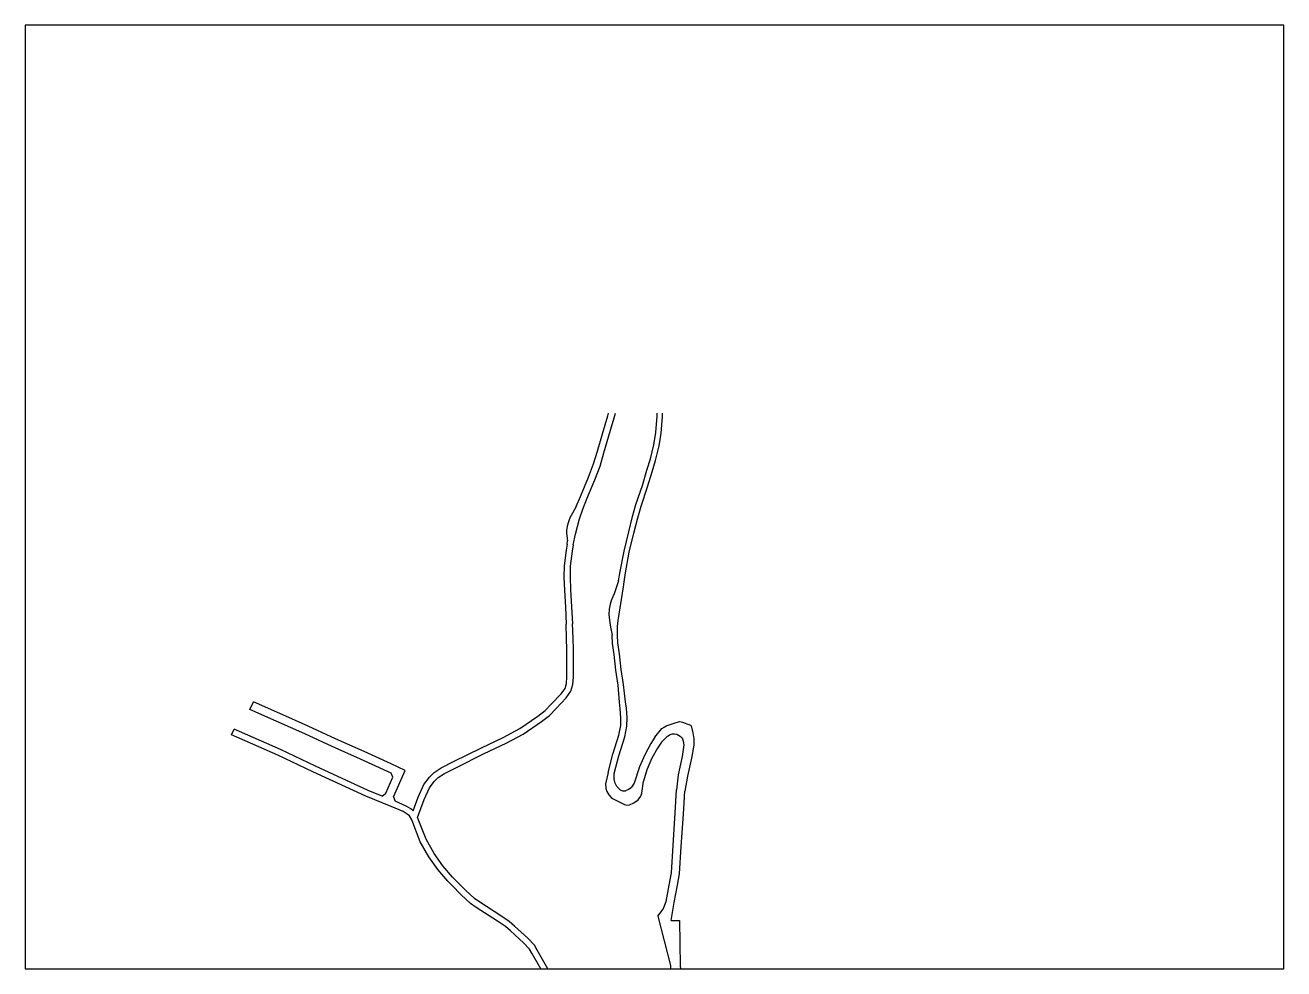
# Model space of a CAD drawing. Header units: metres. Extents: x -17600 to -16000, y -79800 to -78600.
# Drawn here: x -16800 to -16000, y -79200 to -78600 of the extents above; entities that cross this region are included whole.
import ezdxf

# ---------------------------------------------------------------- set-up
doc = ezdxf.new("R2010")
doc.units = ezdxf.units.M
doc.header["$LTSCALE"] = 2.5
doc.layers.add('図郭', color=7, linetype='Continuous')
doc.layers.add('道路', color=7, linetype='Continuous')

msp = doc.modelspace()

# ---------------------------------------------------------------- linework, layer by layer
at = {"layer": '図郭'}
msp.add_lwpolyline([(-16800, -79200), (-16000, -79200), (-16000, -78600), (-16800, -78600)], close=True, dxfattribs=at)
at = {"layer": '道路'}
for points in [[(-16451.71, -78930.51), (-16450.22, -78923.68), (-16447.67, -78913.85), (-16445.63, -78907.63), (-16443.07, -78901.27), (-16437.99, -78889.07), (-16434.59, -78880.31), (-16432.16, -78871.98), (-16428.95, -78861.07), (-16425.6, -78849.61), (-16424.77, -78846.77)], [(-16449.71, -78906.14), (-16447.09, -78899.62), (-16442.01, -78887.45), (-16438.7, -78878.92), (-16436.33, -78870.76), (-16433.11, -78859.84), (-16429.76, -78848.4), (-16429.29, -78846.77)], [(-16417.89, -79034.33), (-16418.35, -79030.15), (-16419.78, -79019.19), (-16421.15, -79009.67), (-16422.27, -78999.73), (-16423.22, -78992.77), (-16423.55, -78987.77), (-16423.55, -78982.32), (-16423.05, -78978.43), (-16419.71, -78957.02), (-16419.19, -78953.89), (-16418.41, -78948.11), (-16416.02, -78935.18), (-16413.07, -78922.97), (-16410.63, -78913.24), (-16408.55, -78905.76), (-16404.47, -78893.64), (-16401.57, -78883.93), (-16399.35, -78876.72), (-16397.09, -78867.5), (-16395.79, -78859.34), (-16394.99, -78848.77), (-16394.89, -78846.77)], [(-16422.98, -78953.28), (-16421.73, -78947.45), (-16419.33, -78934.47), (-16416.37, -78922.16), (-16413.91, -78912.38), (-16411.8, -78904.76), (-16407.71, -78892.61), (-16404.82, -78882.94), (-16402.62, -78875.82), (-16400.42, -78866.83), (-16399.16, -78858.94), (-16398.37, -78848.56), (-16398.29, -78846.77)], [(-16449.71, -78906.14), (-16452.11, -78910.34), (-16453.8, -78913.23), (-16454.71, -78915.76), (-16455.42, -78918.49), (-16455.87, -78921.22), (-16455.85, -78922.93), (-16455.23, -78927.82)], [(-16455.54, -78929.9), (-16455.23, -78927.82)], [(-16455.54, -78929.9), (-16456.17, -78933.88), (-16457.43, -78943.68), (-16457.53, -78951.01), (-16457.28, -78959.3), (-16456.59, -78970.08), (-16456.25, -78980.84)], [(-16451.71, -78930.51), (-16452.33, -78934.43), (-16453.56, -78943.96), (-16453.64, -78950.97), (-16453.4, -78959.12), (-16452.72, -78969.88), (-16452.17, -78980.66)], [(-16422.98, -78953.28), (-16425.61, -78961.6), (-16427.28, -78965.28), (-16428.13, -78968.05), (-16428.76, -78971.36), (-16428.94, -78974.7), (-16428.7, -78978.35), (-16428.02, -78982.7), (-16426.94, -78987.88)], [(-16553.36, -79099.52), (-16550.18, -79090.9), (-16546.63, -79082.8), (-16543.03, -79078.24), (-16540.05, -79075.11), (-16535.6, -79072.2), (-16527.66, -79068.24), (-16510.04, -79059.47), (-16496.13, -79052.93), (-16485.58, -79047.28), (-16474.18, -79039.33), (-16469.45, -79035.76), (-16465.43, -79031.57), (-16459.28, -79025.12), (-16456.85, -79021.7), (-16455.91, -79018.52), (-16455.62, -79014.31), (-16455.62, -79007.94), (-16455.65, -78996.93), (-16455.84, -78989.98), (-16456.25, -78980.84)], [(-16550.55, -79103.69), (-16546.39, -79092.43), (-16543.1, -79084.93), (-16539.94, -79080.92), (-16537.42, -79078.27), (-16533.56, -79075.75), (-16525.84, -79071.9), (-16508.26, -79063.15), (-16494.3, -79056.58), (-16483.44, -79050.77), (-16471.78, -79042.64), (-16466.73, -79038.82), (-16462.48, -79034.4), (-16456.12, -79027.73), (-16453.13, -79023.51), (-16451.87, -79019.26), (-16451.53, -79014.46), (-16451.53, -79007.94), (-16451.56, -78996.86), (-16451.76, -78989.84), (-16452.17, -78980.66)], [(-16421.88, -79034.69), (-16422.26, -79030.43), (-16423.14, -79019.65), (-16424.51, -79010.1), (-16425.64, -79000.15), (-16426.6, -78993.12), (-16426.94, -78987.88)], [(-16657.15, -79035.07), (-16654.96, -79030.14)], [(-16565.83, -79090.59), (-16558.43, -79073.9), (-16567.47, -79069.63), (-16584.62, -79061.88), (-16602.74, -79053.73), (-16620.03, -79045.77), (-16638.24, -79037.56), (-16654.96, -79030.14)], [(-16567.36, -79075.64), (-16569.73, -79074.52), (-16586.83, -79066.79), (-16604.97, -79058.63), (-16622.26, -79050.68), (-16640.44, -79042.48), (-16657.15, -79035.07)], [(-16429.5, -79075.1), (-16426.56, -79063.47), (-16422.72, -79051.4), (-16421.49, -79045.23), (-16421.41, -79040.49), (-16421.88, -79034.69)], [(-16399.82, -79052.75), (-16402.33, -79056.63), (-16406.17, -79063.83), (-16409.44, -79071.67), (-16412.96, -79081.97), (-16414.6, -79084.48), (-16414.93, -79084.85), (-16416.43, -79086.08), (-16418.37, -79086.92), (-16418.45, -79086.94), (-16418.61, -79086.98), (-16419.85, -79087.11), (-16420.17, -79087.06), (-16421.55, -79086.4), (-16422.27, -79085.85), (-16423.98, -79083.98), (-16424.19, -79083.66), (-16425.12, -79081.61), (-16425.24, -79081.27), (-16425.73, -79079.11), (-16425.74, -79079.05), (-16425.53, -79075.71), (-16422.72, -79064.57), (-16418.84, -79052.4), (-16417.5, -79045.66), (-16417.4, -79040.36), (-16417.89, -79034.33)], [(-16668.77, -79051.32), (-16667.16, -79047.66)], [(-16573.1, -79090.16), (-16581.97, -79086.62), (-16615.49, -79071.08), (-16637.79, -79060.61), (-16667.16, -79047.66)], [(-16399.82, -79052.75), (-16395.32, -79047.18), (-16393.5, -79046.03), (-16392.57, -79045.6), (-16390.01, -79044.72), (-16386.33, -79043.42), (-16383.95, -79042.72), (-16382.15, -79043.08), (-16380.41, -79043.82), (-16379.47, -79044.23), (-16378.27, -79044.63), (-16377.13, -79045.13), (-16376.62, -79045.59), (-16375.62, -79049.97), (-16375.06, -79053.78), (-16374.96, -79057.33), (-16375, -79057.86), (-16376.48, -79066.06), (-16378.99, -79077.6), (-16380.75, -79086.96)], [(-16528.91, -79146.77), (-16531.3, -79144.34), (-16537.62, -79136.9), (-16543.5, -79128.76), (-16548.84, -79119.3), (-16554.19, -79105.35), (-16555.82, -79102.68), (-16557.12, -79101.59), (-16559.69, -79100.06), (-16567.34, -79096.76), (-16583.55, -79090.3), (-16617.16, -79074.71), (-16639.45, -79064.25), (-16668.77, -79051.32)], [(-16395.47, -79055.8), (-16398.16, -79059.62), (-16401.69, -79066.1), (-16404.87, -79073.37), (-16407.04, -79080.67)], [(-16395.47, -79055.8), (-16391.65, -79051.99), (-16390.07, -79051.09), (-16388.79, -79050.64), (-16387.22, -79050.53), (-16385.81, -79050.9), (-16383.77, -79052.13), (-16382.91, -79052.89), (-16382.25, -79053.81), (-16381.78, -79055.24), (-16381.36, -79057.62), (-16382.39, -79065.01), (-16384.92, -79076.63), (-16385.94, -79086.24)], [(-16570.75, -79088.41), (-16566.21, -79078.16)], [(-16566.21, -79078.16), (-16567.36, -79075.64)], [(-16429.5, -79075.1), (-16431.2, -79082.35), (-16431.01, -79084.61), (-16430.84, -79085.43), (-16430.23, -79087.22), (-16428.99, -79089.31), (-16427.51, -79091.06), (-16426.78, -79091.69), (-16422.42, -79093.88), (-16419.13, -79095.6), (-16417.5, -79096.01), (-16415.98, -79095.74), (-16413.11, -79094.36), (-16410.4, -79092.52), (-16408.79, -79090.28), (-16408.03, -79088.23), (-16407.04, -79080.67)], [(-16390.7, -79146.77), (-16389.24, -79138.89), (-16388.17, -79121.58), (-16386.76, -79100.88), (-16385.94, -79086.24)], [(-16385.38, -79146.77), (-16384.06, -79139.62), (-16382.99, -79122.31), (-16381.58, -79101.6), (-16380.75, -79086.96)], [(-16573.1, -79090.16), (-16570.75, -79088.41)], [(-16565.83, -79090.59), (-16564.88, -79093.46)], [(-16553.36, -79099.52), (-16554.8, -79098.32), (-16557.86, -79096.49), (-16564.88, -79093.46)], [(-16523.29, -79146.77), (-16528.35, -79141.64), (-16534.46, -79134.43), (-16540.12, -79126.6), (-16545.21, -79117.59), (-16550.55, -79103.69)], [(-16472.34, -79200), (-16477.96, -79190.12), (-16479.55, -79187.44), (-16483.31, -79183.42), (-16491.55, -79175.87), (-16494.75, -79173.07), (-16499.88, -79169.78), (-16513.35, -79161), (-16516.98, -79158.36), (-16522.83, -79152.93), (-16528.91, -79146.77)], [(-16467.74, -79200), (-16474.5, -79188.1), (-16476.34, -79185.02), (-16480.49, -79180.58), (-16488.89, -79172.88), (-16492.34, -79169.86), (-16497.74, -79166.4), (-16511.09, -79157.7), (-16514.43, -79155.27), (-16520.04, -79150.06), (-16523.29, -79146.77)], [(-16397.93, -79166.56), (-16394.54, -79162.13), (-16392.61, -79157.1), (-16390.7, -79146.77)], [(-16389.32, -79169.24), (-16387.43, -79157.82), (-16385.38, -79146.77)], [(-16397.93, -79166.56), (-16389.88, -79197.88), (-16389.76, -79200)], [(-16389.32, -79169.24), (-16384.08, -79169.23)], [(-16384.08, -79169.23), (-16383.6, -79198.16), (-16383.56, -79200)]]:
    msp.add_lwpolyline(points, dxfattribs=at)

doc.saveas('drawing.dxf')
